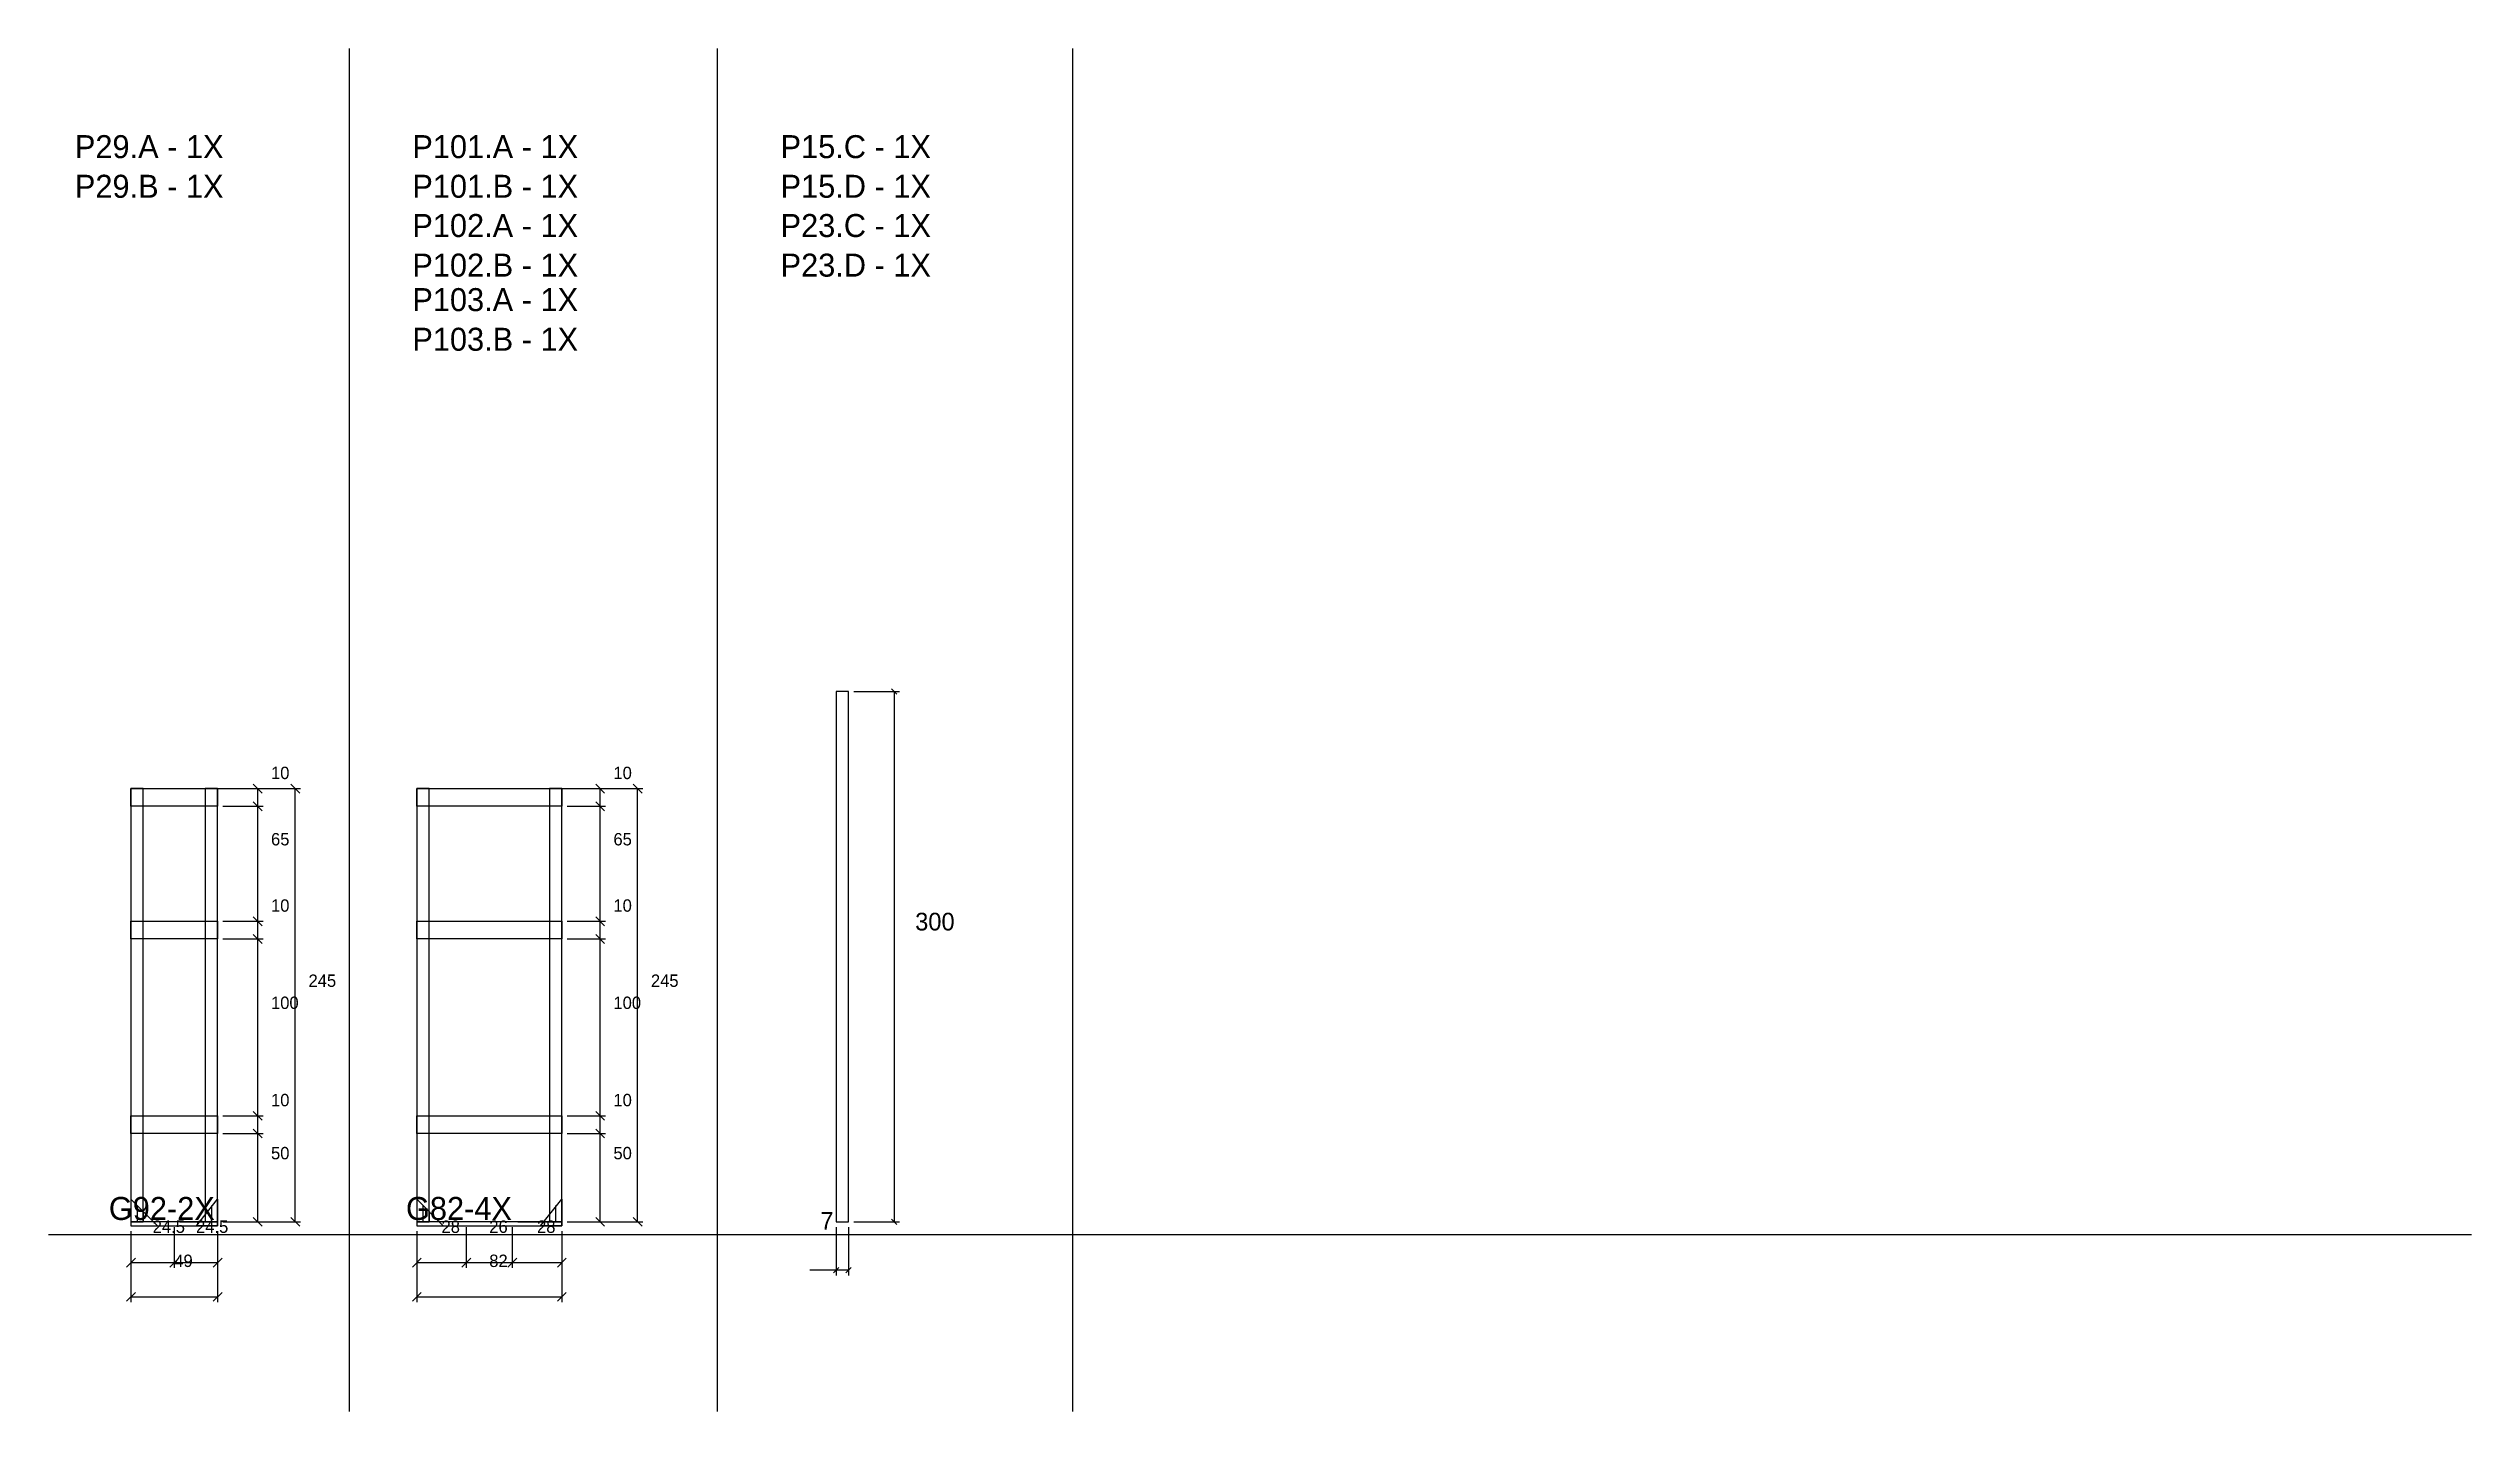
# Model space of a CAD drawing. Header units: metres. Extents: x 14488 to 20654, y -3015 to -1095.
# Drawn here: x 16073 to 17443, y -3015 to -2244 of the extents above; entities that cross this region are included whole.
import ezdxf

# ---------------------------------------------------------------- set-up
doc = ezdxf.new("R2010")
doc.units = ezdxf.units.M

msp = doc.modelspace()

# ---------------------------------------------------------------- texts
at = {"layer": 'COTA', "color": 1}
for s, p in [('10', (16199.3, -2657)), ('10', (16392.9, -2657)), ('65', (16199.3, -2694.5)), ('65', (16392.9, -2694.5)), ('10', (16199.3, -2732)), ('10', (16392.9, -2732)), ('100', (16199.3, -2787)), ('245', (16220.5, -2774.5)), ('100', (16392.9, -2787)), ('245', (16414.1, -2774.5)), ('10', (16199.3, -2842)), ('10', (16392.9, -2842)), ('50', (16199.3, -2872)), ('50', (16392.9, -2872)), ('24.5', (16132.4, -2913.6)), ('24.5', (16156.9, -2913.6)), ('28', (16295.7, -2913.6)), ('26', (16322.7, -2913.6)), ('28', (16349.7, -2913.6)), ('49', (16144.6, -2932.9)), ('82', (16322.7, -2932.9))]:
    msp.add_text(s, height=7, dxfattribs=at).set_placement(p)
at = {"layer": 'COTA', "color": 240}
for s, p in [('300', (16563.5, -2742.6)), ('7', (16509.9, -2911.8))]:
    msp.add_text(s, height=10, dxfattribs=at).set_placement(p)
at = {"layer": 'Texto Seção', "color": 7}
for s, p in [('P29.A - 1X', (16088.4, -2305.9)), ('P101.A - 1X', (16279.2, -2305.9)), ('P15.C - 1X', (16487.4, -2305.9)), ('P29.B - 1X', (16088.4, -2328.3)), ('P101.B - 1X', (16279.2, -2328.3)), ('P15.D - 1X', (16487.4, -2328.3)), ('P102.A - 1X', (16279.2, -2350.5)), ('P23.C - 1X', (16487.4, -2350.5)), ('P102.B - 1X', (16279.2, -2372.9)), ('P23.D - 1X', (16487.4, -2372.9)), ('P103.A - 1X', (16279.2, -2392.4)), ('P103.B - 1X', (16279.2, -2414.8)), ('G92-2X', (16107.6, -2906.3)), ('G82-4X', (16275.6, -2906.3))]:
    msp.add_text(s, height=13, dxfattribs=at).set_placement(p)

# ---------------------------------------------------------------- linework, layer by layer
at = {"layer": 'COTA', "color": 4}
for p, q in [((16528.8, -2607.4), (16554.7, -2607.4)), ((16551.7, -2607.4), (16551.7, -2907.4)), ((16154.9, -2662.4), (16216, -2662.4)), ((16172.1, -2662.4), (16194.8, -2662.4)), ((16191.8, -2672.4), (16191.8, -2662.4)), ((16213, -2907.4), (16213, -2662.4)), ((16322.4, -2662.4), (16409.6, -2662.4)), ((16366.7, -2662.4), (16388.4, -2662.4)), ((16385.4, -2672.4), (16385.4, -2662.4)), ((16406.6, -2907.4), (16406.6, -2662.4)), ((16172.1, -2672.4), (16194.8, -2672.4)), ((16172.1, -2672.4), (16194.8, -2672.4)), ((16191.8, -2737.4), (16191.8, -2672.4)), ((16366.7, -2672.4), (16388.4, -2672.4)), ((16366.7, -2672.4), (16388.4, -2672.4)), ((16385.4, -2737.4), (16385.4, -2672.4)), ((16172.1, -2737.4), (16194.8, -2737.4)), ((16172.1, -2737.4), (16194.8, -2737.4)), ((16191.8, -2747.4), (16191.8, -2737.4)), ((16366.7, -2737.4), (16388.4, -2737.4)), ((16366.7, -2737.4), (16388.4, -2737.4)), ((16385.4, -2747.4), (16385.4, -2737.4)), ((16172.1, -2747.4), (16194.8, -2747.4)), ((16172.1, -2747.4), (16194.8, -2747.4)), ((16191.8, -2847.4), (16191.8, -2747.4)), ((16366.7, -2747.4), (16388.4, -2747.4)), ((16366.7, -2747.4), (16388.4, -2747.4)), ((16385.4, -2847.4), (16385.4, -2747.4)), ((16172.1, -2847.4), (16194.8, -2847.4)), ((16172.1, -2847.4), (16194.8, -2847.4)), ((16191.8, -2857.4), (16191.8, -2847.4)), ((16366.7, -2847.4), (16388.4, -2847.4)), ((16366.7, -2847.4), (16388.4, -2847.4)), ((16385.4, -2857.4), (16385.4, -2847.4)), ((16172.1, -2857.4), (16194.8, -2857.4)), ((16172.1, -2857.4), (16194.8, -2857.4)), ((16191.8, -2907.4), (16191.8, -2857.4)), ((16366.7, -2857.4), (16388.4, -2857.4)), ((16366.7, -2857.4), (16388.4, -2857.4)), ((16385.4, -2907.4), (16385.4, -2857.4)), ((16120.1, -2912.6), (16120.1, -2952.8)), ((16120.1, -2912.6), (16120.1, -2933.4)), ((16144.6, -2910.4), (16144.6, -2933.4)), ((16144.6, -2910.4), (16144.6, -2933.4)), ((16169.1, -2912.6), (16169.1, -2933.4)), ((16169.1, -2912.6), (16169.1, -2952.8)), ((16172.1, -2907.4), (16216, -2907.4)), ((16172.1, -2907.4), (16194.8, -2907.4)), ((16281.7, -2912.6), (16281.7, -2933.4)), ((16281.7, -2912.6), (16281.7, -2952.8)), ((16309.7, -2910.4), (16309.7, -2933.4)), ((16309.7, -2910.4), (16309.7, -2933.4)), ((16335.7, -2910.4), (16335.7, -2933.4)), ((16335.7, -2910.4), (16335.7, -2933.4)), ((16363.7, -2912.6), (16363.7, -2952.8)), ((16363.7, -2912.6), (16363.7, -2933.4)), ((16366.7, -2907.4), (16388.4, -2907.4)), ((16366.7, -2907.4), (16409.6, -2907.4)), ((16518.8, -2910.4), (16518.8, -2937.7)), ((16525.8, -2910.4), (16525.8, -2937.7)), ((16528.8, -2907.4), (16554.7, -2907.4)), ((16120.1, -2930.4), (16144.6, -2930.4)), ((16144.6, -2930.4), (16169.1, -2930.4)), ((16281.7, -2930.4), (16309.7, -2930.4)), ((16309.7, -2930.4), (16335.7, -2930.4)), ((16335.7, -2930.4), (16363.7, -2930.4)), ((16518.8, -2934.7), (16504, -2934.7)), ((16525.8, -2934.7), (16518.8, -2934.7)), ((16120.1, -2949.8), (16169.1, -2949.8)), ((16281.7, -2949.8), (16363.7, -2949.8))]:
    msp.add_line(p, q, dxfattribs=at)
at = {"layer": 'COTA'}
for p, q in [((16553.2, -2608.9), (16550.2, -2605.9)), ((16550.2, -2905.9), (16553.2, -2908.9)), ((16520.3, -2933.2), (16517.3, -2936.2)), ((16524.3, -2936.2), (16527.3, -2933.2))]:
    msp.add_line(p, q, dxfattribs=at)
for points in [[(16194.3, -2664.9), (16189.3, -2659.9)], [(16189.3, -2669.9), (16194.3, -2674.9)], [(16194.3, -2674.9), (16189.3, -2669.9)], [(16215.5, -2664.9), (16210.5, -2659.9)], [(16387.9, -2664.9), (16382.9, -2659.9)], [(16387.9, -2674.9), (16382.9, -2669.9)], [(16382.9, -2669.9), (16387.9, -2674.9)], [(16409.1, -2664.9), (16404.1, -2659.9)], [(16189.3, -2734.9), (16194.3, -2739.9)], [(16194.3, -2739.9), (16189.3, -2734.9)], [(16382.9, -2734.9), (16387.9, -2739.9)], [(16387.9, -2739.9), (16382.9, -2734.9)], [(16189.3, -2744.9), (16194.3, -2749.9)], [(16194.3, -2749.9), (16189.3, -2744.9)], [(16382.9, -2744.9), (16387.9, -2749.9)], [(16387.9, -2749.9), (16382.9, -2744.9)], [(16189.3, -2844.9), (16194.3, -2849.9)], [(16194.3, -2849.9), (16189.3, -2844.9)], [(16387.9, -2849.9), (16382.9, -2844.9)], [(16382.9, -2844.9), (16387.9, -2849.9)], [(16194.3, -2859.9), (16189.3, -2854.9)], [(16189.3, -2854.9), (16194.3, -2859.9)], [(16382.9, -2854.9), (16387.9, -2859.9)], [(16387.9, -2859.9), (16382.9, -2854.9)], [(16189.3, -2904.9), (16194.3, -2909.9)], [(16210.5, -2904.9), (16215.5, -2909.9)], [(16382.9, -2904.9), (16387.9, -2909.9)], [(16404.1, -2904.9), (16409.1, -2909.9)], [(16122.6, -2927.9), (16117.6, -2932.9)], [(16142.1, -2932.9), (16147.1, -2927.9)], [(16147.1, -2927.9), (16142.1, -2932.9)], [(16166.6, -2932.9), (16171.6, -2927.9)], [(16284.2, -2927.9), (16279.2, -2932.9)], [(16312.2, -2927.9), (16307.2, -2932.9)], [(16307.2, -2932.9), (16312.2, -2927.9)], [(16333.2, -2932.9), (16338.2, -2927.9)], [(16338.2, -2927.9), (16333.2, -2932.9)], [(16361.2, -2932.9), (16366.2, -2927.9)], [(16122.6, -2947.3), (16117.6, -2952.3)], [(16166.6, -2952.3), (16171.6, -2947.3)], [(16284.2, -2947.3), (16279.2, -2952.3)], [(16361.2, -2952.3), (16366.2, -2947.3)]]:
    msp.add_lwpolyline(points, dxfattribs=at)
at = {"layer": 'Madeira', "color": 250}
for p, q in [((16123.6, -2898.1), (16123.6, -2907.4)), ((16165.6, -2898.1), (16165.6, -2907.4)), ((16285.2, -2898.1), (16285.2, -2907.4)), ((16360.2, -2898.1), (16360.2, -2907.4)), ((16129.9, -2907.4), (16120.1, -2907.4)), ((16129.9, -2907.4), (16120.1, -2907.4)), ((16120.1, -2907.4), (16120.1, -2909.6)), ((16120.1, -2907.4), (16120.1, -2909.6)), ((16120.1, -2907.4), (16120.1, -2909.6)), ((16159.3, -2907.4), (16169.1, -2907.4)), ((16159.3, -2907.4), (16169.1, -2907.4)), ((16281.7, -2907.4), (16281.7, -2909.6)), ((16291.5, -2907.4), (16281.7, -2907.4)), ((16281.7, -2907.4), (16281.7, -2909.6)), ((16291.5, -2907.4), (16281.7, -2907.4)), ((16281.7, -2907.4), (16281.7, -2909.6)), ((16353.8, -2907.4), (16363.7, -2907.4)), ((16353.8, -2907.4), (16363.7, -2907.4))]:
    msp.add_line(p, q, dxfattribs=at)
at = {"layer": 'Madeira', "color": 1}
for p, q in [((16123.6, -2898.1), (16123.6, -2907.4)), ((16127.1, -2901.6), (16127.1, -2907.4)), ((16165.6, -2898.1), (16165.6, -2907.4)), ((16285.2, -2898.1), (16285.2, -2907.4)), ((16288.7, -2901.6), (16288.7, -2907.4)), ((16360.2, -2898.1), (16360.2, -2907.4)), ((16135.9, -2907.4), (16120.1, -2907.4)), ((16147.8, -2907.4), (16169.1, -2907.4)), ((16297.5, -2907.4), (16281.7, -2907.4)), ((16338.9, -2907.4), (16363.7, -2907.4))]:
    msp.add_line(p, q, dxfattribs=at)
at = {"layer": 'Madeira', "color": 252}
for points in [[(16120.1, -2894.6), (16120.1, -2909.6), (16135.1, -2909.6), (16120.1, -2894.6)], [(16169.1, -2894.6), (16169.1, -2909.6), (16157.1, -2909.6), (16169.1, -2894.6)], [(16281.7, -2894.6), (16281.7, -2909.6), (16296.7, -2909.6), (16281.7, -2894.6)], [(16363.7, -2894.6), (16363.7, -2909.6), (16351.7, -2909.6), (16363.7, -2894.6)]]:
    msp.add_lwpolyline(points, dxfattribs=at)
at = {"layer": 'Madeira'}
for points in [[(16120.1, -2894.6), (16120.1, -2909.6), (16135.1, -2909.6), (16120.1, -2894.6)], [(16169.1, -2894.6), (16169.1, -2909.6), (16157.1, -2909.6), (16169.1, -2894.6)], [(16281.7, -2894.6), (16281.7, -2909.6), (16296.7, -2909.6), (16281.7, -2894.6)], [(16363.7, -2894.6), (16363.7, -2909.6), (16351.7, -2909.6), (16363.7, -2894.6)]]:
    msp.add_lwpolyline(points, dxfattribs=at)
at = {"layer": 'Nível', "color": 4}
msp.add_line((16073.5, -2914.6), (17443.5, -2914.6), dxfattribs=at)
at = {"layer": 'Sarr 2.2x7', "color": 40}
for p, q in [((16120.1, -2907.4), (16120.1, -2909.6)), ((16169.1, -2909.6), (16169.1, -2907.4)), ((16281.7, -2907.4), (16281.7, -2909.6)), ((16363.7, -2909.6), (16363.7, -2907.4))]:
    msp.add_line(p, q, dxfattribs=at)
for points in [[(16169.1, -2907.4), (16120.1, -2907.4), (16120.1, -2909.6), (16169.1, -2909.6), (16169.1, -2907.4)], [(16363.7, -2907.4), (16281.7, -2907.4), (16281.7, -2909.6), (16363.7, -2909.6), (16363.7, -2907.4)]]:
    msp.add_lwpolyline(points, dxfattribs=at)
at = {"layer": 'SARR_2.2x10', "color": 60}
for points in [[(16120.1, -2662.4), (16169.1, -2662.4), (16169.1, -2672.4), (16120.1, -2672.4), (16120.1, -2662.4)], [(16281.7, -2662.4), (16363.7, -2662.4), (16363.7, -2672.4), (16281.7, -2672.4), (16281.7, -2662.4)], [(16120.1, -2737.4), (16169.1, -2737.4), (16169.1, -2747.4), (16120.1, -2747.4), (16120.1, -2737.4)], [(16281.7, -2737.4), (16363.7, -2737.4), (16363.7, -2747.4), (16281.7, -2747.4), (16281.7, -2737.4)], [(16120.1, -2847.4), (16169.1, -2847.4), (16169.1, -2857.4), (16120.1, -2857.4), (16120.1, -2847.4)], [(16281.7, -2847.4), (16363.7, -2847.4), (16363.7, -2857.4), (16281.7, -2857.4), (16281.7, -2847.4)]]:
    msp.add_lwpolyline(points, dxfattribs=at)
at = {"layer": 'SARR_7x7', "color": 40}
for points in [[(16518.8, -2907.4), (16525.8, -2907.4), (16525.8, -2607.4), (16518.8, -2607.4), (16518.8, -2907.4)], [(16120.1, -2907.4), (16127.1, -2907.4), (16127.1, -2662.4), (16120.1, -2662.4), (16120.1, -2907.4)], [(16162.1, -2907.4), (16169.1, -2907.4), (16169.1, -2662.4), (16162.1, -2662.4), (16162.1, -2907.4)], [(16281.7, -2907.4), (16288.7, -2907.4), (16288.7, -2662.4), (16281.7, -2662.4), (16281.7, -2907.4)], [(16356.7, -2907.4), (16363.7, -2907.4), (16363.7, -2662.4), (16356.7, -2662.4), (16356.7, -2907.4)]]:
    msp.add_lwpolyline(points, dxfattribs=at)
at = {"layer": 'Texto Nível', "color": 251}
for p, q in [((16243.6, -3014.6), (16243.6, -2243.9)), ((16451.8, -3014.6), (16451.8, -2243.9)), ((16652.7, -3014.6), (16652.7, -2243.9))]:
    msp.add_line(p, q, dxfattribs=at)

msp.set_redraw_order([(e.dxf.handle, doc.entitydb.next_handle()) for e in msp.query("TEXT MTEXT ATTDEF DIMENSION ARC_DIMENSION")])  # texts and dimensions are drawn at this point

doc.saveas('drawing.dxf')
